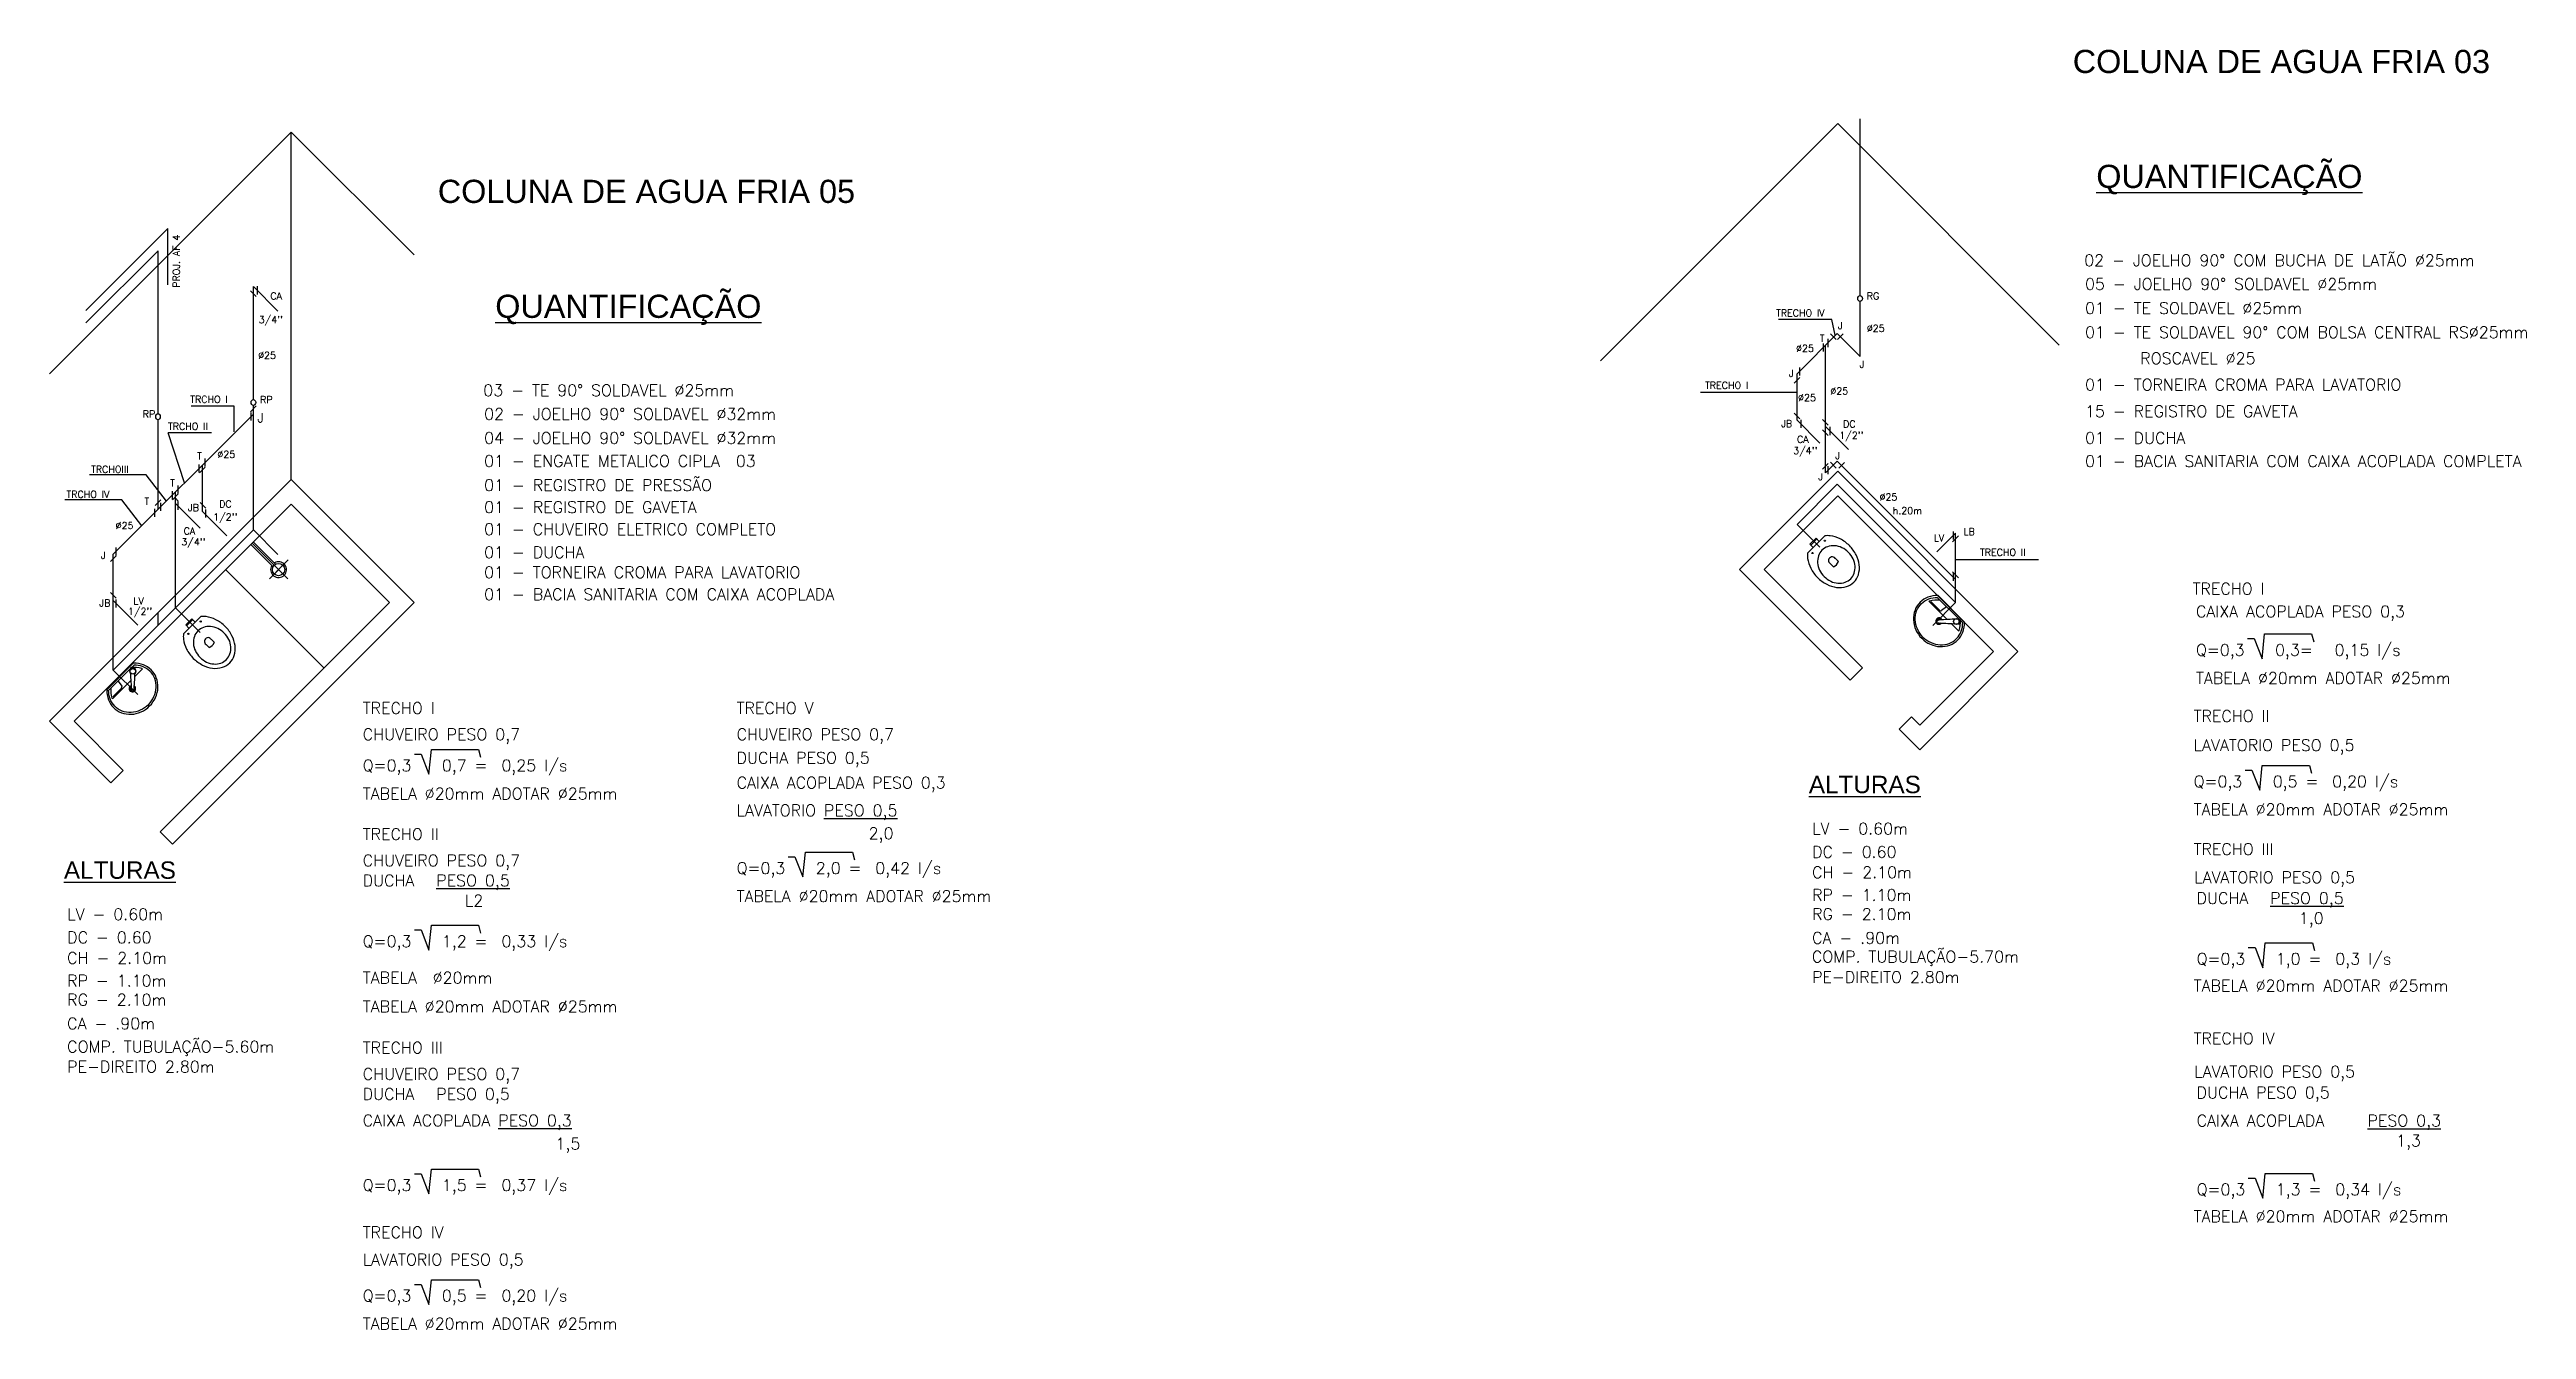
# Model space of a CAD drawing. Extents: x 128 to 467, y 149 to 441.
# Drawn here: x 175.96 to 197.34, y 207.21 to 218.25 of the extents above; entities that cross this region are included whole.
import ezdxf

# ---------------------------------------------------------------- set-up
doc = ezdxf.new("R2010")
doc.units = 0
doc.layers.get('0').update_dxf_attribs({"linetype": 'CONTINUOUS'})
for name, color, linetype in [('BAN', 11, 'CONTINUOUS'), ('PAREDE', 7, 'CONTINUOUS'), ('PEÇAS', 2, 'CONTINUOUS'), ('T1', 3, 'CONTINUOUS'), ('TUBULAÇÃO', 5, 'CONTINUOUS')]:
    doc.layers.add(name, color=color, linetype=linetype)
doc.styles.add('ARIAL', font='arial.ttf')
doc.styles.add('STYLE1', font='simplex.shx')

msp = doc.modelspace()

# ---------------------------------------------------------------- texts
at = {"layer": 'T1'}
for s, height, style, p in [('COLUNA DE AGUA FRIA 03', 0.2, 'ARIAL', (193.421, 218.05)), ('%%UQUANTIFICAÇÃO', 0.2, 'ARIAL', (193.624, 217.058)), ('COLUNA DE AGUA FRIA 05', 0.2, 'ARIAL', (179.309, 216.929)), ('02 - JOELHO 90° COM BUCHA DE LATÃO %%C25mm', 0.1, 'STYLE1', (193.52, 216.383)), ('CA', 0.06, 'STYLE1', (177.864, 216.096)), ('%%UQUANTIFICAÇÃO', 0.2, 'ARIAL', (179.805, 215.937)), ('RG', 0.06, 'STYLE1', (191.643, 216.097)), ('05 - JOELHO 90° SOLDAVEL %%C25mm', 0.1, 'STYLE1', (193.527, 216.179)), ("3/4''", 0.06, 'STYLE1', (177.763, 215.892)), ('TRECHO IV', 0.06, 'STYLE1', (190.86, 215.949)), ('01 - TE SOLDAVEL %%C25mm', 0.1, 'STYLE1', (193.527, 215.971)), ('T', 0.06, 'STYLE1', (191.237, 215.731)), ('J', 0.06, 'STYLE1', (191.394, 215.839)), ('%%C25', 0.06, 'STYLE1', (191.643, 215.817)), ('01 - TE SOLDAVEL 90° COM BOLSA CENTRAL RS%%C25mm', 0.1, 'STYLE1', (193.527, 215.763)), ('%%C25', 0.06, 'STYLE1', (177.758, 215.584)), ('%%C25', 0.06, 'STYLE1', (191.032, 215.644)), ('J', 0.06, 'STYLE1', (191.582, 215.507)), ('ROSCAVEL %%C25', 0.1, 'STYLE1', (194.004, 215.538)), ('03 - TE 90° SOLDAVEL %%C25mm', 0.1, 'STYLE1', (179.702, 215.262)), ('TRECHO I', 0.06, 'STYLE1', (190.247, 215.325)), ('J', 0.06, 'STYLE1', (190.97, 215.429)), ('%%C25', 0.06, 'STYLE1', (191.328, 215.275)), ('01 - TORNEIRA CROMA PARA LAVATORIO', 0.1, 'STYLE1', (193.527, 215.311)), ('RP', 0.06, 'STYLE1', (176.762, 215.078)), ('TRCHO I', 0.06, 'STYLE1', (177.172, 215.205)), ('J', 0.08, 'STYLE1', (177.752, 215.035)), ('RP', 0.06, 'STYLE1', (177.775, 215.2)), ('02 - JOELHO 90° SOLDAVEL %%C32mm', 0.1, 'STYLE1', (179.709, 215.057)), ('%%C25', 0.06, 'STYLE1', (191.05, 215.219)), ('15 - REGISTRO DE GAVETA', 0.1, 'STYLE1', (193.527, 215.081)), ('TRCHO II', 0.06, 'STYLE1', (176.98, 214.971)), ('04 - JOELHO 90° SOLDAVEL %%C32mm', 0.1, 'STYLE1', (179.709, 214.85)), ('JB', 0.06, 'STYLE1', (190.904, 214.994)), ('CA', 0.06, 'STYLE1', (191.041, 214.859)), ("1/2''", 0.06, 'STYLE1', (191.406, 214.893)), ('DC', 0.06, 'STYLE1', (191.438, 214.991)), ('01 - DUCHA', 0.1, 'STYLE1', (193.527, 214.851)), ('TRCHOIII', 0.06, 'STYLE1', (176.316, 214.6)), ('T', 0.06, 'STYLE1', (177.232, 214.714)), ('%%C25', 0.06, 'STYLE1', (177.406, 214.729)), ('01 - ENGATE METALICO CIPLA  03', 0.1, 'STYLE1', (179.709, 214.651)), ("3/4''", 0.06, 'STYLE1', (191.008, 214.761)), ('J', 0.06, 'STYLE1', (191.372, 214.719)), ('01 - BACIA SANITARIA COM CAIXA ACOPLADA COMPLETA', 0.1, 'STYLE1', (193.527, 214.65)), ('TRCHO IV', 0.06, 'STYLE1', (176.104, 214.385)), ('T', 0.06, 'STYLE1', (176.999, 214.482)), ('01 - REGISTRO DE PRESSÃO', 0.1, 'STYLE1', (179.709, 214.443)), ('J', 0.06, 'STYLE1', (191.223, 214.535)), ('T', 0.06, 'STYLE1', (176.777, 214.324)), ('JB', 0.06, 'STYLE1', (177.152, 214.269)), ("1/2''", 0.06, 'STYLE1', (177.37, 214.188)), ('DC', 0.06, 'STYLE1', (177.422, 214.301)), ('01 - REGISTRO DE GAVETA', 0.1, 'STYLE1', (179.709, 214.253)), ('%%C25', 0.06, 'STYLE1', (191.753, 214.361)), ('h.20m', 0.06, 'STYLE1', (191.866, 214.243)), ('%%C25', 0.06, 'STYLE1', (176.528, 214.115)), ("3/4''", 0.06, 'STYLE1', (177.095, 213.974)), ('CA', 0.06, 'STYLE1', (177.115, 214.068)), ('01 - CHUVEIRO ELETRICO COMPLETO', 0.1, 'STYLE1', (179.709, 214.063)), ('LV', 0.06, 'STYLE1', (192.222, 214.008)), ('LB', 0.06, 'STYLE1', (192.478, 214.062)), ('J', 0.06, 'STYLE1', (176.4, 213.858)), ('01 - DUCHA', 0.1, 'STYLE1', (179.709, 213.864)), ('TRECHO II', 0.06, 'STYLE1', (192.62, 213.883)), ('01 - TORNEIRA CROMA PARA LAVATORIO', 0.1, 'STYLE1', (179.709, 213.691)), ('01 - BACIA SANITARIA COM CAIXA ACOPLADA', 0.1, 'STYLE1', (179.709, 213.501)), ('TRECHO I', 0.1, 'STYLE1', (194.455, 213.549)), ('JB', 0.06, 'STYLE1', (176.388, 213.446)), ("1/2''", 0.06, 'STYLE1', (176.635, 213.375)), ('LV', 0.06, 'STYLE1', (176.682, 213.463)), ('CAIXA ACOPLADA PESO 0,3', 0.1, 'STYLE1', (194.484, 213.353)), ('Q=0,3', 0.1, 'STYLE1', (194.484, 213.021)), ('0,3=', 0.1, 'STYLE1', (195.167, 213.021)), ('0,15 l/s', 0.1, 'STYLE1', (195.681, 213.021)), ('TABELA %%C20mm ADOTAR %%c25mm', 0.1, 'STYLE1', (194.484, 212.778)), ('TRECHO I', 0.1, 'STYLE1', (178.661, 212.519)), ('TRECHO V', 0.1, 'STYLE1', (181.888, 212.519)), ('TRECHO II', 0.1, 'STYLE1', (194.464, 212.45)), ('CHUVEIRO PESO 0,7', 0.1, 'STYLE1', (178.661, 212.292)), ('CHUVEIRO PESO 0,7', 0.1, 'STYLE1', (181.888, 212.292)), ('LAVATORIO PESO 0,5', 0.1, 'STYLE1', (194.464, 212.199)), ('Q=0,3', 0.1, 'STYLE1', (178.661, 212.024)), ('0,7 =', 0.1, 'STYLE1', (179.344, 212.024)), ('0,25 l/s', 0.1, 'STYLE1', (179.858, 212.024)), ('DUCHA PESO 0,5', 0.1, 'STYLE1', (181.888, 212.09)), ('TABELA %%C20mm ADOTAR %%c25mm', 0.1, 'STYLE1', (178.661, 211.781)), ('CAIXA ACOPLADA PESO 0,3', 0.1, 'STYLE1', (181.888, 211.875)), ('%%UALTURAS', 0.15, 'ARIAL', (191.143, 211.835)), ('Q=0,3', 0.1, 'STYLE1', (194.464, 211.886)), ('0,5 =', 0.1, 'STYLE1', (195.147, 211.886)), ('0,20 l/s', 0.1, 'STYLE1', (195.66, 211.886)), ('LAVATORIO %%UPESO 0,5', 0.1, 'STYLE1', (181.888, 211.636)), ('TABELA %%C20mm ADOTAR %%c25mm', 0.1, 'STYLE1', (194.464, 211.645)), ('TRECHO II', 0.1, 'STYLE1', (178.661, 211.431)), ('2,0', 0.1, 'STYLE1', (183.028, 211.439)), ('LV - 0.60m', 0.1, 'STYLE1', (191.171, 211.479)), ('%%UALTURAS', 0.15, 'ARIAL', (176.082, 211.096)), ('CHUVEIRO PESO 0,7', 0.1, 'STYLE1', (178.661, 211.204)), ('Q=0,3', 0.1, 'STYLE1', (181.888, 211.138)), ('2,0 =', 0.1, 'STYLE1', (182.572, 211.138)), ('0,42 l/s', 0.1, 'STYLE1', (183.085, 211.138)), ('DC - 0.60', 0.1, 'STYLE1', (191.171, 211.278)), ('TRECHO III', 0.1, 'STYLE1', (194.464, 211.302)), ('DUCHA ', 0.1, 'STYLE1', (178.661, 211.031)), ('%%UPESO 0,5', 0.1, 'STYLE1', (179.296, 211.031)), ('CH - 2.10m', 0.1, 'STYLE1', (191.171, 211.102)), ('LAVATORIO PESO 0,5', 0.1, 'STYLE1', (194.469, 211.058)), ('LV - 0.60m', 0.1, 'STYLE1', (176.11, 210.74)), ('L2', 0.1, 'STYLE1', (179.543, 210.858)), ('TABELA %%C20mm ADOTAR %%c25mm', 0.1, 'STYLE1', (181.888, 210.896)), ('RP - 1.10m', 0.1, 'STYLE1', (191.171, 210.906)), ('RG - 2.10m', 0.1, 'STYLE1', (191.171, 210.741)), ('DUCHA ', 0.1, 'STYLE1', (194.49, 210.879)), ('%%UPESO 0,5', 0.1, 'STYLE1', (195.125, 210.879)), ('1,0', 0.1, 'STYLE1', (195.372, 210.706)), ('DC - 0.60', 0.1, 'STYLE1', (176.11, 210.54)), ('Q=0,3', 0.1, 'STYLE1', (178.661, 210.507)), ('1,2 =', 0.1, 'STYLE1', (179.344, 210.507)), ('0,33 l/s', 0.1, 'STYLE1', (179.858, 210.507)), ('CA - .90m', 0.1, 'STYLE1', (191.171, 210.536)), ('CH - 2.10m', 0.1, 'STYLE1', (176.11, 210.363)), ('COMP. TUBULAÇÃO-5.70m', 0.1, 'STYLE1', (191.169, 210.374)), ('Q=0,3', 0.1, 'STYLE1', (194.49, 210.355)), ('1,0 =', 0.1, 'STYLE1', (195.173, 210.355)), ('0,3 l/s', 0.1, 'STYLE1', (195.687, 210.355)), ('RP - 1.10m', 0.1, 'STYLE1', (176.11, 210.167)), ('TABELA  %%c20mm', 0.1, 'STYLE1', (178.661, 210.192)), ('PE-DIREITO 2.80m', 0.1, 'STYLE1', (191.171, 210.197)), ('TABELA %%C20mm ADOTAR %%c25mm', 0.1, 'STYLE1', (194.464, 210.124)), ('RG - 2.10m', 0.1, 'STYLE1', (176.11, 210.002)), ('TABELA %%C20mm ADOTAR %%c25mm', 0.1, 'STYLE1', (178.661, 209.944)), ('CA - .90m', 0.1, 'STYLE1', (176.11, 209.797)), ('TRECHO IV', 0.1, 'STYLE1', (194.464, 209.668)), ('COMP. TUBULAÇÃO-5.60m', 0.1, 'STYLE1', (176.11, 209.597)), ('PE-DIREITO 2.80m', 0.1, 'STYLE1', (176.11, 209.424)), ('TRECHO III', 0.1, 'STYLE1', (178.661, 209.589)), ('CHUVEIRO PESO 0,7', 0.1, 'STYLE1', (178.661, 209.361)), ('LAVATORIO PESO 0,5', 0.1, 'STYLE1', (194.469, 209.381)), ('DUCHA ', 0.1, 'STYLE1', (178.661, 209.188)), ('PESO 0,5', 0.1, 'STYLE1', (179.296, 209.188)), ('DUCHA PESO 0,5', 0.1, 'STYLE1', (194.49, 209.201)), ('CAIXA ACOPLADA %%UPESO 0,3', 0.1, 'STYLE1', (178.661, 208.96)), ('CAIXA ACOPLADA', 0.1, 'STYLE1', (194.49, 208.959)), ('%%UPESO 0,3', 0.1, 'STYLE1', (195.965, 208.959)), ('1,3', 0.1, 'STYLE1', (196.212, 208.786)), ('1,5', 0.1, 'STYLE1', (180.325, 208.76)), ('Q=0,3', 0.1, 'STYLE1', (178.661, 208.402)), ('1,5 =', 0.1, 'STYLE1', (179.344, 208.402)), ('0,37 l/s', 0.1, 'STYLE1', (179.858, 208.402)), ('Q=0,3', 0.1, 'STYLE1', (194.49, 208.365)), ('1,3 =', 0.1, 'STYLE1', (195.173, 208.365)), ('0,34 l/s', 0.1, 'STYLE1', (195.687, 208.365)), ('TRECHO IV', 0.1, 'STYLE1', (178.661, 207.995)), ('TABELA %%C20mm ADOTAR %%c25mm', 0.1, 'STYLE1', (194.464, 208.133)), ('LAVATORIO PESO 0,5', 0.1, 'STYLE1', (178.661, 207.76)), ('Q=0,3', 0.1, 'STYLE1', (178.661, 207.448)), ('0,5 =', 0.1, 'STYLE1', (179.344, 207.448)), ('0,20 l/s', 0.1, 'STYLE1', (179.858, 207.448)), ('TABELA %%C20mm ADOTAR %%c25mm', 0.1, 'STYLE1', (178.661, 207.207))]:
    msp.add_text(s, height=height, dxfattribs=dict(at, style=style)).set_placement(p)
at = {"layer": 'T1', "style": 'STYLE1'}
msp.add_text('PROJ. AF 4', height=0.06, rotation=90, dxfattribs=at).set_placement((177.081, 216.197))

# ---------------------------------------------------------------- blocks, each defined once
blk = doc.blocks.new('VAS-E-PL')
at = {"layer": 'BAN'}
for p, q in [((0.14, 0.037), (0.1, 0.037)), ((0.1, 0.037), (0.1, -0.038)), ((0.11, 0.037), (0.11, -0.038)), ((0.14, 0.105), (0.14, -0.105)), ((0.341, 0.031), (0.381, 0.031)), ((0.14, -0.038), (0.1, -0.038)), ((0.343, -0.032), (0.381, -0.032))]:
    blk.add_line(p, q, dxfattribs=at)
for points in [[(0.6, 0, 0.122907), (0.582, 0.072, 0.10548), (0.527, 0.138, 0.087588), (0.448, 0.179, 0.078107), (0.35, 0.195, 0.078107), (0.252, 0.179, 0.087588), (0.173, 0.138, 0.056618), (0.14, 0.105, 0.122907)], [(0.14, -0.105, 0.056618), (0.173, -0.138, 0.087588), (0.252, -0.179, 0.078107), (0.35, -0.195, 0.078107), (0.448, -0.179, 0.087588), (0.527, -0.138, 0.10548), (0.582, -0.072, 0.122907), (0.6, 0, 0.122907)]]:
    blk.add_lwpolyline(points, format="xyb", dxfattribs=at)
blk.add_lwpolyline([(0.21, 0, 0.114163), (0.223, -0.055, 0.103661), (0.261, -0.105, 0.091605), (0.317, -0.137, 0.084587), (0.385, -0.148, 0.084587), (0.453, -0.137, 0.091605), (0.509, -0.105, 0.103661), (0.547, -0.055, 0.114163), (0.56, 0, 0.114163), (0.547, 0.055, 0.103661), (0.509, 0.105, 0.091605), (0.453, 0.137, 0.084587), (0.385, 0.148, 0.084587), (0.317, 0.137, 0.091605), (0.261, 0.105, 0.103661), (0.223, 0.055, 0.114163)], format="xyb", close=True, dxfattribs=at)
for centre in [(0.17, 0.075), (0.17, -0.075)]:
    blk.add_circle(centre, 0.005, dxfattribs=at)
for centre, radius, start, end in [((0.336, -0.001), 0.0316, 81.9676, 282.3031), ((0.31, -0.001), 0.0772, 336.3943, 23.8881)]:
    blk.add_arc(centre, radius, start, end, dxfattribs=at)
blk = doc.blocks.new('LVT-E-PL')
at = {"layer": 'BAN'}
for p, q in [((0, -0.161), (0, 0.161)), ((0.012, 0.117), (0.037, 0.143)), ((0.025, 0.13), (0.012, 0.117)), ((0.015, 0.12), (0.015, 0.155)), ((0.015, -0.155), (0.015, 0.111)), ((0.025, 0.13), (0.037, 0.143)), ((0.09, 0.09), (0.09, 0.182)), ((0.09, -0.182), (0.09, 0.041)), ((0.016, -0.041), (0.068, -0.049)), ((0.081, -0.063), (0.081, -0.169)), ((0.16, -0.017), (0.172, -0.006)), ((0.166, -0.012), (0.172, -0.006))]:
    blk.add_line(p, q, dxfattribs=at)
for points in [[(0.15, -0.23, 0.106878), (0.229, -0.213, 0.101579), (0.298, -0.163, 0.094885), (0.344, -0.089, 0.090639), (0.36, 0, 0.090639), (0.344, 0.089, 0.094885), (0.298, 0.163, 0.101579), (0.229, 0.213, 0.106878), (0.15, 0.23, 0.106878), (0.071, 0.213, 0.101579), (0.002, 0.163, 0.002445), (0, 0.161, 0.090639)], [(0.345, 0, 0.090639), (0.329, 0.084, 0.094885), (0.287, 0.152, 0.101579), (0.223, 0.199, 0.106878), (0.149, 0.214, 0.106878), (0.076, 0.198, 0.09704), (0.014, 0.154, 0.002445)], [(0.09, 0.182, 0.009707), (0.084, 0.18, 0.128419), (0.015, 0.123, 0.09704)], [(0, -0.161, 0.002445), (0.002, -0.163, 0.101579), (0.071, -0.213, 0.106878), (0.15, -0.23, 0.106878)], [(0.345, 0, -0.090639), (0.329, -0.084, -0.094885), (0.287, -0.152, -0.101579), (0.223, -0.199, -0.106878), (0.149, -0.214, -0.106878), (0.076, -0.198, -0.09704), (0.014, -0.154, -0.002445)], [(0.09, -0.182, -0.009707), (0.084, -0.18, -0.128419), (0.015, -0.123, -0.09704)]]:
    blk.add_lwpolyline(points, format="xyb", dxfattribs=at)
blk.add_lwpolyline([(0.166, -0.012), (0.16, -0.017)], dxfattribs=at)
for radius in [0.025, 0.024]:
    blk.add_circle((0.046, 0.109), radius, dxfattribs=at)
for centre, radius, start, end in [((0.013, 0.116), 0.002, 135, 225.8897), ((1.995, 2.16), 2.85, 225.8897, 226.1438), ((0.039, 0.141), 0.002, 44.1103, 135), ((-2.006, -1.841), 2.85, 43.8562, 44.1103), ((1.995, 2.16), 2.85, 226.7805, 229.839), ((-2.006, -1.841), 2.85, 40.161, 43.2195), ((0.15, 0), 0.0275, 157.2377, 98.6111), ((0.15, 0), 0.0225, 161.4832, 90.139), ((0.066, -0.063), 0.015, 0, 81.85), ((0.159, -0.016), 0.002, 229.839, 315), ((0.17, -0.004), 0.002, 315, 40.161)]:
    blk.add_arc(centre, radius, start, end, dxfattribs=at)
blk = doc.blocks.new('CH-MV')
at = {"layer": 'BAN'}
for p, q in [((0, 0), (0, 0.433)), ((0.111, 0.322), (-0.118, 0.322)), ((-0.053, 0.322), (0.111, 0.322)), ((-0.015, 0), (-0.015, 0.271)), ((0.015, 0), (0.015, 0.271))]:
    blk.add_line(p, q, dxfattribs=at)
blk.add_circle((0, 0.322), 0.0533, dxfattribs=at)
blk.add_arc((0, 0.322), 0.0683, 282.6812, 257.3188, dxfattribs=at)

# ---------------------------------------------------------------- linework, layer by layer
for p, q in [((177.717, 214.107), (177.717, 215.107)), ((191.041, 214.154), (191.388, 214.501)), ((191.388, 214.501), (192.409, 213.48)), ((177.045, 213.435), (177.045, 214.335)), ((176.508, 212.898), (177.717, 214.107)), ((177.717, 214.107), (177.929, 213.895)), ((191.238, 213.957), (191.041, 214.154)), ((192.409, 213.48), (192.409, 213.68)), ((176.508, 212.898), (176.508, 213.498)), ((176.508, 212.898), (176.508, 213.498)), ((177.045, 213.435), (177.257, 213.223)), ((192.212, 213.283), (192.409, 213.48)), ((176.508, 212.898), (176.72, 212.686))]:
    msp.add_line(p, q)
at = {"layer": 'PAREDE'}
for p, q in [((175.958, 215.455), (178.044, 217.541)), ((178.044, 214.541), (178.044, 217.541)), ((178.044, 217.541), (179.104, 216.48)), ((191.393, 217.614), (189.344, 215.566)), ((193.305, 215.702), (191.393, 217.614)), ((175.958, 212.455), (178.044, 214.541)), ((178.044, 214.541), (179.104, 213.48)), ((191.393, 214.614), (190.544, 213.766)), ((192.948, 213.059), (191.393, 214.614)), ((176.17, 212.455), (178.044, 214.329)), ((178.044, 214.329), (178.892, 213.48)), ((191.393, 214.402), (190.756, 213.766)), ((192.736, 213.059), (191.393, 214.402)), ((177.478, 213.763), (178.327, 212.914)), ((191.499, 212.811), (190.544, 213.766)), ((191.605, 212.917), (190.756, 213.766)), ((178.892, 213.48), (176.912, 211.5)), ((179.104, 213.48), (177.018, 211.394)), ((192.1, 212.422), (192.736, 213.059)), ((192.1, 212.21), (192.948, 213.059)), ((191.499, 212.811), (191.605, 212.917)), ((176.488, 211.924), (175.958, 212.455)), ((176.594, 212.03), (176.17, 212.455)), ((191.923, 212.387), (192.029, 212.493)), ((192.1, 212.21), (191.923, 212.387)), ((192.1, 212.422), (192.029, 212.493)), ((176.594, 212.03), (176.488, 211.924)), ((177.018, 211.394), (176.912, 211.5))]:
    msp.add_line(p, q, dxfattribs=at)
at = {"layer": 'PEÇAS'}
for p, q in [((177.692, 216.171), (177.742, 216.121)), ((177.749, 216.21), (177.749, 216.14)), ((191.341, 215.923), (190.882, 215.923)), ((191.307, 215.755), (191.307, 215.685)), ((191.38, 215.75), (191.331, 215.8)), ((191.369, 215.789), (191.341, 215.923)), ((191.39, 215.751), (191.439, 215.8)), ((191.062, 215.51), (191.062, 215.44)), ((191.268, 215.716), (191.268, 215.646)), ((191.041, 215.292), (190.209, 215.292)), ((191.016, 215.373), (191.066, 215.423)), ((177.552, 215.176), (177.181, 215.176)), ((177.552, 214.954), (177.552, 215.176)), ((177.692, 215.127), (177.742, 215.177)), ((177.696, 215.121), (177.696, 215.051)), ((191.066, 215.067), (191.016, 215.116)), ((177.356, 214.946), (176.981, 214.946)), ((177.122, 214.512), (176.981, 214.946)), ((191.073, 215.057), (191.073, 214.987)), ((191.311, 215.012), (191.262, 215.061)), ((191.311, 214.922), (191.262, 214.971)), ((191.325, 214.996), (191.325, 214.926)), ((177.247, 214.673), (177.247, 214.603)), ((177.253, 214.6), (177.302, 214.649)), ((177.299, 214.724), (177.299, 214.654)), ((191.262, 214.631), (191.311, 214.68)), ((191.309, 214.587), (191.309, 214.657)), ((191.329, 214.691), (191.378, 214.641)), ((191.401, 214.639), (191.451, 214.688)), ((176.792, 214.581), (176.302, 214.581)), ((176.966, 214.356), (176.792, 214.581)), ((177.015, 214.44), (177.015, 214.37)), ((177.066, 214.491), (177.066, 214.421)), ((176.581, 214.366), (176.09, 214.366)), ((176.755, 214.142), (176.581, 214.366)), ((176.865, 214.29), (176.865, 214.22)), ((176.87, 214.317), (176.919, 214.366)), ((176.916, 214.341), (176.916, 214.271)), ((177.02, 214.367), (177.069, 214.417)), ((177.069, 214.355), (177.045, 214.38)), ((177.066, 214.351), (177.066, 214.281)), ((177.308, 214.295), (177.259, 214.344)), ((177.304, 214.284), (177.304, 214.214)), ((192.434, 214.055), (192.384, 214.005)), ((192.388, 214.094), (192.388, 214.024)), ((176.483, 213.834), (176.532, 213.884)), ((176.531, 213.956), (176.531, 213.886)), ((192.409, 213.852), (193.124, 213.852)), ((192.434, 213.694), (192.384, 213.744)), ((192.388, 213.737), (192.388, 213.667)), ((176.483, 213.568), (176.532, 213.518)), ((176.531, 213.507), (176.531, 213.437))]:
    msp.add_line(p, q, dxfattribs=at)
for centre in [(191.585, 216.104), (176.894, 215.084), (177.717, 215.207)]:
    msp.add_ellipse(centre, major_axis=(0, -0.0256), ratio=0.782398, dxfattribs=at)
at = {"layer": 'T1'}
for p, q in [((194.93, 213.169), (194.988, 213.169)), ((194.988, 213.169), (195.055, 212.995)), ((195.055, 212.995), (195.077, 213.209)), ((195.077, 213.209), (195.483, 213.209)), ((195.483, 213.209), (195.501, 213.142)), ((179.107, 212.172), (179.165, 212.172)), ((179.165, 212.172), (179.232, 211.998)), ((179.232, 211.998), (179.254, 212.212)), ((179.254, 212.212), (179.66, 212.212)), ((179.66, 212.212), (179.678, 212.145)), ((194.91, 212.034), (194.968, 212.034)), ((194.968, 212.034), (195.035, 211.86)), ((195.035, 211.86), (195.057, 212.074)), ((195.057, 212.074), (195.463, 212.074)), ((195.463, 212.074), (195.481, 212.007)), ((182.334, 211.286), (182.392, 211.286)), ((182.392, 211.286), (182.459, 211.112)), ((182.459, 211.112), (182.482, 211.326)), ((182.482, 211.326), (182.888, 211.326)), ((182.888, 211.326), (182.906, 211.259)), ((179.107, 210.655), (179.165, 210.655)), ((179.165, 210.655), (179.232, 210.481)), ((179.232, 210.481), (179.254, 210.695)), ((179.254, 210.695), (179.66, 210.695)), ((179.66, 210.695), (179.678, 210.628)), ((194.936, 210.503), (194.994, 210.503)), ((194.994, 210.503), (195.061, 210.329)), ((195.061, 210.329), (195.083, 210.543)), ((195.083, 210.543), (195.489, 210.543)), ((195.489, 210.543), (195.507, 210.476)), ((179.107, 208.55), (179.165, 208.55)), ((179.165, 208.55), (179.232, 208.376)), ((179.232, 208.376), (179.254, 208.59)), ((179.254, 208.59), (179.66, 208.59)), ((179.66, 208.59), (179.678, 208.523)), ((194.936, 208.513), (194.994, 208.513)), ((194.994, 208.513), (195.061, 208.339)), ((195.061, 208.339), (195.083, 208.553)), ((195.083, 208.553), (195.489, 208.553)), ((195.489, 208.553), (195.507, 208.486)), ((179.107, 207.595), (179.165, 207.595)), ((179.165, 207.595), (179.232, 207.421)), ((179.232, 207.421), (179.254, 207.636)), ((179.254, 207.636), (179.66, 207.636)), ((179.66, 207.636), (179.678, 207.569))]:
    msp.add_line(p, q, dxfattribs=at)
at = {"layer": 'TUBULAÇÃO'}
for p, q in [((191.585, 216.129), (191.585, 217.655)), ((176.27, 216), (176.98, 216.709)), ((176.98, 216.223), (176.98, 216.709)), ((176.27, 215.893), (176.894, 216.517)), ((176.894, 215.11), (176.894, 216.517)), ((177.717, 216.207), (177.929, 215.995)), ((177.717, 215.233), (177.717, 216.207)), ((191.585, 215.604), (191.585, 216.078)), ((191.041, 215.454), (191.388, 215.801)), ((191.585, 215.604), (191.388, 215.801)), ((191.287, 214.599), (191.287, 215.699)), ((191.041, 215.054), (191.041, 215.454)), ((176.508, 213.898), (177.717, 215.107)), ((177.717, 215.107), (177.717, 215.181)), ((177.717, 215.107), (177.717, 215.181)), ((176.894, 214.284), (176.894, 215.059)), ((191.238, 214.857), (191.041, 215.054)), ((191.484, 214.802), (191.287, 214.999)), ((177.277, 214.267), (177.277, 214.667)), ((191.287, 214.599), (191.388, 214.701)), ((191.388, 214.701), (192.409, 213.68)), ((177.045, 214.335), (177.045, 214.435)), ((177.045, 214.335), (177.257, 214.123)), ((177.277, 214.267), (177.489, 214.055)), ((192.247, 213.918), (192.409, 214.08)), ((192.409, 213.68), (192.409, 214.08)), ((176.508, 213.498), (176.508, 213.898)), ((176.508, 213.498), (176.72, 213.286)), ((176.894, 213.284), (176.894, 213.391))]:
    msp.add_line(p, q, dxfattribs=at)

# ---------------------------------------------------------------- block references
for name, p, rotation in [('CH-MV', (177.707, 213.992), 225), ('VAS-E-PL', (177.089, 213.384), 315), ('LVT-E-PL', (176.567, 212.842), 315)]:
    msp.add_blockref(name, p, dxfattribs=dict(rotation=rotation))
at = {"layer": 'BAN'}
for name, p, rotation in [('VAS-E-PL', (191.108, 214.081), 315), ('LVT-E-PL', (192.372, 213.426), 225)]:
    msp.add_blockref(name, p, dxfattribs=dict(at, rotation=rotation))

msp.set_redraw_order([(e.dxf.handle, doc.entitydb.next_handle()) for e in msp.query("TEXT MTEXT ATTDEF DIMENSION ARC_DIMENSION")])  # texts and dimensions are drawn at this point

doc.saveas('drawing.dxf')
